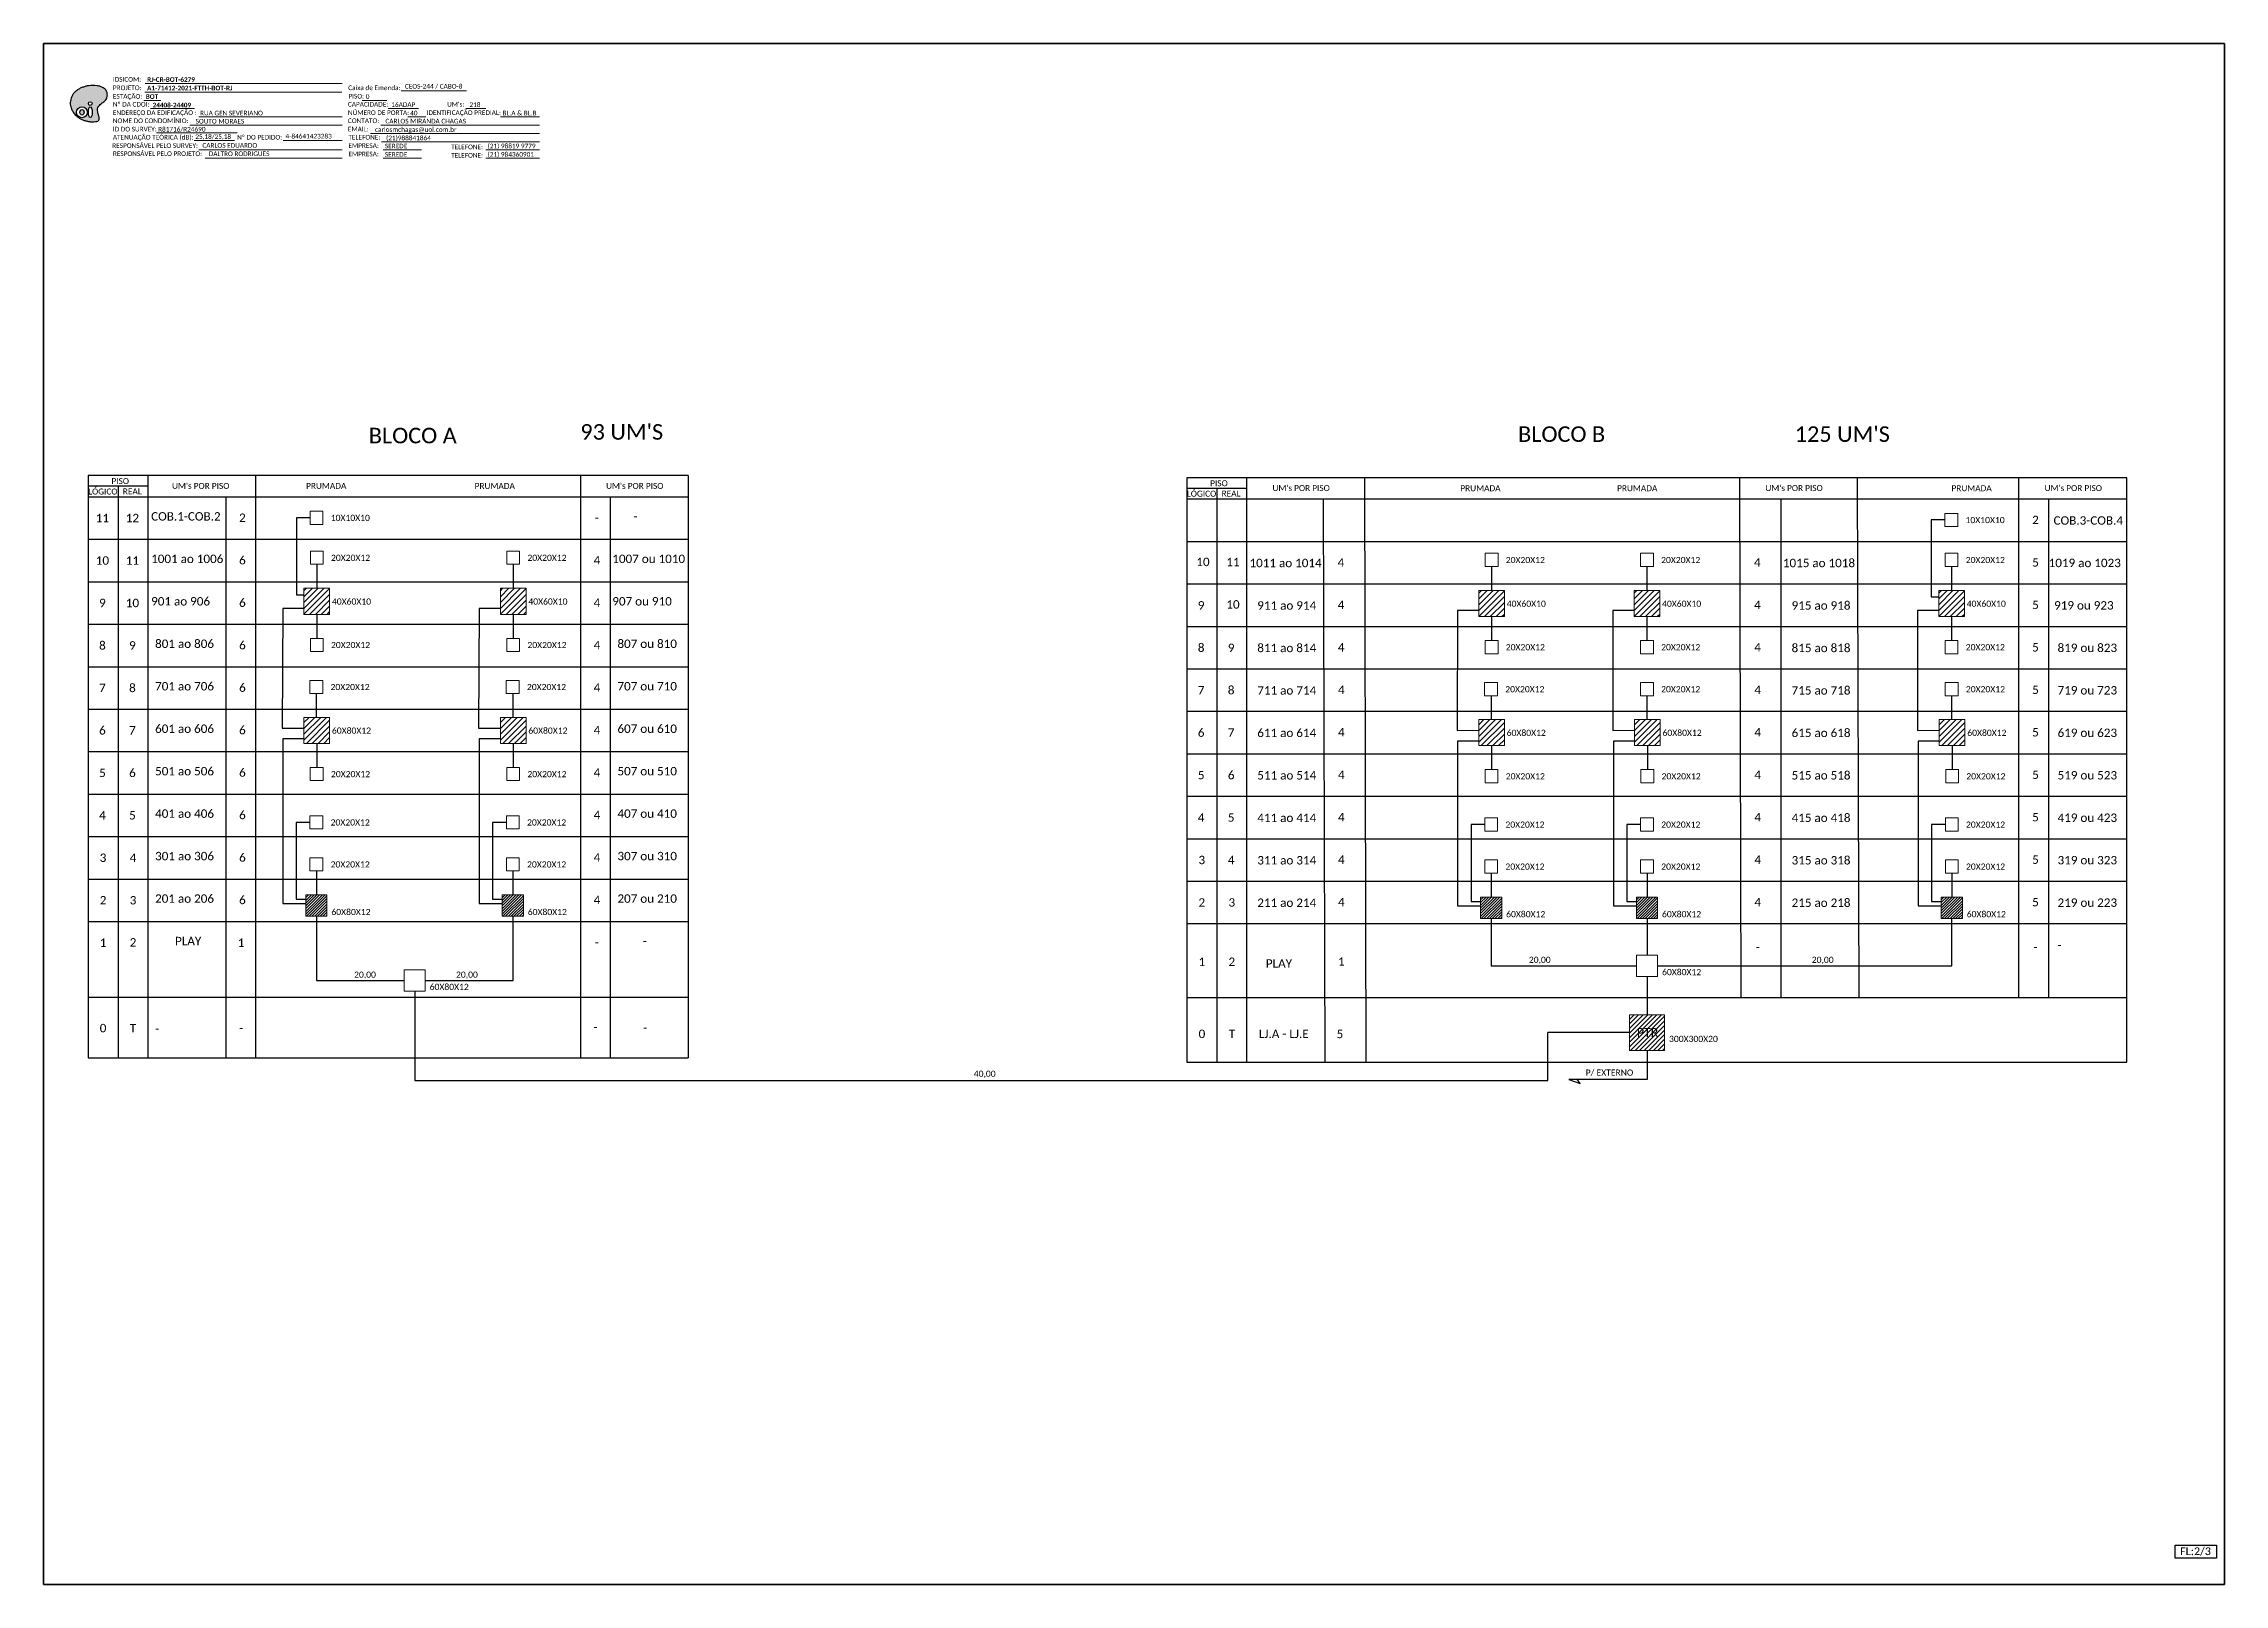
# Model space of a CAD drawing. Header units: millimetres. Extents: x -1286 to 1358, y -500 to 94.
# Drawn here: x -384 to 457, y -500 to 94 of the extents above; entities that cross this region are included whole.
import ezdxf
from ezdxf.enums import TextEntityAlignment as Align

# ---------------------------------------------------------------- set-up
doc = ezdxf.new("R2010")
doc.units = ezdxf.units.MM
doc.styles.add('WMF-Calibri0', font='calibri.ttf')
doc.styles.add('WMF-Calibri1', font='calibrib.ttf')

msp = doc.modelspace()

# ---------------------------------------------------------------- texts
at = {"color": 7, "lineweight": 0, "style": 'WMF-Calibri0'}
for s, height, p in [('PROJETO:', 1.793, (-357.33, 76.26)), ('IDSICOM:', 1.793, (-357.33, 79.54)), ('Caixa de Emenda:', 1.7927, (-266.59, 76.26)), ('ESTAÇÃO:', 1.793, (-357.35, 72.98)), ('Nº DA CDOI:', 1.7927, (-357.35, 69.91)), ('ENDEREÇO DA EDIFICAÇÃO :', 1.7927, (-357.35, 66.68)), ('CAPACIDADE:', 1.7927, (-266.7, 69.91)), ('NÚMERO DE PORTA:', 1.7927, (-266.7, 66.68)), ('PISO:', 1.793, (-266.52, 73.03)), ('IDENTIFICAÇÃO PREDIAL:', 1.7927, (-236.33, 66.68)), ("UM's:", 1.793, (-228.46, 69.91)), ('ATENUAÇÃO TEÓRICA (dB):', 1.7927, (-357.35, 57.21)), ('NOME DO CONDOMÍNIO:', 1.7927, (-357.35, 63.56)), ('ID DO SURVEY:', 1.7927, (-357.35, 60.33)), ('Nº DO PEDIDO:', 1.7927, (-309.43, 57.21)), ('CONTATO:', 1.793, (-266.7, 63.56)), ('EMAIL:', 1.793, (-266.7, 60.33)), ('TELEFONE:', 1.793, (-266.52, 57.21)), ('RESPONSÁVEL PELO SURVEY:', 1.7927, (-357.59, 53.98)), ('RESPONSÁVEL PELO PROJETO:', 1.7927, (-357.35, 50.87)), ('EMPRESA:', 1.793, (-266.52, 53.98)), ('EMPRESA:', 1.793, (-266.52, 50.74)), ('TELEFONE:', 1.793, (-226.92, 53.47)), ('TELEFONE:', 1.793, (-226.92, 50.24))]:
    msp.add_text(s, height=height, dxfattribs=at).set_placement(p)
at = {"color": 7}
for s, height, style, p in [('A1-71412-2021-FTTH-BOT-RJ', 1.7927, 'WMF-Calibri1', (-344.17, 76.17)), ('RJ-CR-BOT-6279', 1.7927, 'WMF-Calibri1', (-344.13, 79.45)), ('CEOS-244 / CABO-8', 1.7927, 'WMF-Calibri0', (-244.74, 76.85)), ('BOT', 1.793, 'WMF-Calibri1', (-344.67, 72.89)), ('RUA GEN SEVERIANO', 1.7927, 'WMF-Calibri0', (-323.72, 66.52)), ('0', 1.79, 'WMF-Calibri0', (-259.83, 72.88)), ('16ADAP', 1.793, 'WMF-Calibri0', (-249.96, 69.79)), ('40', 1.793, 'WMF-Calibri0', (-242.73, 66.53)), ('218', 1.793, 'WMF-Calibri0', (-219.84, 69.77)), ('BL.A & BL.B', 1.7927, 'WMF-Calibri0', (-207.09, 66.53)), ('R81716/R24690', 1.7927, 'WMF-Calibri0', (-339.9, 60.28)), ('25,18/25,18', 1.7927, 'WMF-Calibri0', (-325.57, 57.45)), ('SOUTO MORAES ', 1.7927, 'WMF-Calibri0', (-325.44, 63.39)), ('4-84641423283', 1.7927, 'WMF-Calibri0', (-290.77, 57.62)), ('carlosmchagas@uol.com.br', 1.7927, 'WMF-Calibri0', (-256.28, 60.18)), ('CARLOS MIRANDA CHAGAS', 1.7927, 'WMF-Calibri0', (-252.24, 63.42)), ('(21)988841864', 1.7927, 'WMF-Calibri0', (-251.99, 56.94)), ('CARLOS EDUARDO', 1.7927, 'WMF-Calibri0', (-322.83, 54.07)), ('DALTRO RODRIGUES', 1.7927, 'WMF-Calibri0', (-320.34, 50.83)), ('SEREDE', 1.793, 'WMF-Calibri0', (-252.46, 53.83)), ('SEREDE', 1.793, 'WMF-Calibri0', (-252.46, 50.59)), ('(21) 98819 9779', 1.7927, 'WMF-Calibri0', (-212.85, 53.83)), ('(21) 984360901', 1.7927, 'WMF-Calibri0', (-212.85, 50.59)), ('COB.1-COB.2', 3.24, 'WMF-Calibri0', (-342.59, -89.68)), ('10X10X10', 2.373, 'WMF-Calibri0', (-273.32, -89.82)), ('-', 3.24, 'WMF-Calibri0', (-156.59, -89.68)), ('10X10X10', 2.373, 'WMF-Calibri0', (357.12, -90.66)), ('COB.3-COB.4', 3.24, 'WMF-Calibri0', (391.06, -91.26)), ('1001 ao 1006', 3.24, 'WMF-Calibri0', (-342.59, -106.05)), ('20X20X12', 2.373, 'WMF-Calibri0', (-273.23, -105.22)), ('20X20X12', 2.373, 'WMF-Calibri0', (-197.48, -105.22)), ('1007 ou 1010', 3.24, 'WMF-Calibri0', (-164.75, -106.05)), ('1011 ao 1014', 3.24, 'WMF-Calibri0', (80.98, -107.65)), ('20X20X12', 2.373, 'WMF-Calibri0', (179.82, -106.06)), ('20X20X12', 2.373, 'WMF-Calibri0', (239.73, -106.06)), ('1015 ao 1018', 3.24, 'WMF-Calibri0', (286.67, -107.65)), ('20X20X12', 2.373, 'WMF-Calibri0', (357.21, -106.06)), ('1019 ao 1023', 3.24, 'WMF-Calibri0', (389.18, -107.63)), ('901 ao 906', 3.24, 'WMF-Calibri0', (-342.59, -122.42)), ('40X60X10', 2.373, 'WMF-Calibri0', (-272.87, -122.08)), ('40X60X10', 2.373, 'WMF-Calibri0', (-197.12, -122.08)), ('907 ou 910', 3.24, 'WMF-Calibri0', (-164.75, -122.42)), ('911 ao 914', 3.24, 'WMF-Calibri0', (83.99, -124.03)), ('40X60X10', 2.373, 'WMF-Calibri0', (180.18, -122.92)), ('40X60X10', 2.373, 'WMF-Calibri0', (240.09, -122.92)), ('915 ao 918', 3.24, 'WMF-Calibri0', (290.04, -124.03)), ('40X60X10', 2.373, 'WMF-Calibri0', (357.57, -122.92)), ('919 ou 923', 3.24, 'WMF-Calibri0', (391.28, -124)), ('801 ao 806', 3.24, 'WMF-Calibri0', (-341.07, -138.79)), ('20X20X12', 2.373, 'WMF-Calibri0', (-273.23, -138.84)), ('20X20X12', 2.373, 'WMF-Calibri0', (-197.48, -138.84)), ('807 ou 810', 3.24, 'WMF-Calibri0', (-162.77, -138.79)), ('811 ao 814', 3.24, 'WMF-Calibri0', (83.99, -140.4)), ('20X20X12', 2.373, 'WMF-Calibri0', (179.82, -139.68)), ('20X20X12', 2.373, 'WMF-Calibri0', (239.73, -139.68)), ('815 ao 818', 3.24, 'WMF-Calibri0', (290.04, -140.4)), ('20X20X12', 2.373, 'WMF-Calibri0', (357.21, -139.68)), ('819 ou 823', 3.24, 'WMF-Calibri0', (392.61, -140.37)), ('701 ao 706', 3.24, 'WMF-Calibri0', (-341.07, -155.17)), ('20X20X12', 2.373, 'WMF-Calibri0', (-273.41, -155.03)), ('20X20X12', 2.373, 'WMF-Calibri0', (-197.67, -155.03)), ('707 ou 710', 3.24, 'WMF-Calibri0', (-162.77, -155.17)), ('711 ao 714', 3.24, 'WMF-Calibri0', (83.99, -156.77)), ('20X20X12', 2.373, 'WMF-Calibri0', (179.63, -155.87)), ('20X20X12', 2.373, 'WMF-Calibri0', (239.72, -155.87)), ('715 ao 718', 3.24, 'WMF-Calibri0', (290.04, -156.77)), ('20X20X12', 2.373, 'WMF-Calibri0', (357.25, -155.87)), ('719 ou 723', 3.24, 'WMF-Calibri0', (392.61, -156.74)), ('601 ao 606', 3.24, 'WMF-Calibri0', (-341.07, -171.54)), ('607 ou 610', 3.24, 'WMF-Calibri0', (-162.77, -171.54)), ('60X80X12', 2.373, 'WMF-Calibri0', (-272.87, -171.84)), ('60X80X12', 2.373, 'WMF-Calibri0', (-197.13, -171.84)), ('611 ao 614', 3.24, 'WMF-Calibri0', (83.99, -173.14)), ('60X80X12', 2.373, 'WMF-Calibri0', (180.17, -172.69)), ('60X80X12', 2.373, 'WMF-Calibri0', (240.27, -172.69)), ('615 ao 618', 3.24, 'WMF-Calibri0', (290.04, -173.14)), ('60X80X12', 2.373, 'WMF-Calibri0', (357.8, -172.69)), ('619 ou 623', 3.24, 'WMF-Calibri0', (392.61, -173.12)), ('501 ao 506', 3.24, 'WMF-Calibri0', (-341.07, -187.91)), ('507 ou 510', 3.24, 'WMF-Calibri0', (-162.77, -187.91)), ('20X20X12', 2.373, 'WMF-Calibri0', (-273.24, -188.61)), ('20X20X12', 2.373, 'WMF-Calibri0', (-197.49, -188.61)), ('511 ao 514', 3.24, 'WMF-Calibri0', (83.99, -189.51)), ('20X20X12', 2.373, 'WMF-Calibri0', (179.81, -189.45)), ('20X20X12', 2.373, 'WMF-Calibri0', (239.9, -189.45)), ('515 ao 518', 3.24, 'WMF-Calibri0', (290.04, -189.51)), ('20X20X12', 2.373, 'WMF-Calibri0', (357.43, -189.45)), ('519 ou 523', 3.24, 'WMF-Calibri0', (392.61, -189.49)), ('401 ao 406', 3.24, 'WMF-Calibri0', (-341.07, -204.28)), ('407 ou 410', 3.24, 'WMF-Calibri0', (-162.77, -204.28)), ('20X20X12', 2.373, 'WMF-Calibri0', (-273.37, -207.24)), ('20X20X12', 2.373, 'WMF-Calibri0', (-197.62, -207.24)), ('411 ao 414', 3.24, 'WMF-Calibri0', (83.99, -205.89)), ('20X20X12', 2.373, 'WMF-Calibri0', (179.68, -208.08)), ('20X20X12', 2.373, 'WMF-Calibri0', (239.77, -208.08)), ('415 ao 418', 3.24, 'WMF-Calibri0', (290.04, -205.89)), ('20X20X12', 2.373, 'WMF-Calibri0', (357.3, -208.08)), ('419 ou 423', 3.24, 'WMF-Calibri0', (392.61, -205.86)), ('301 ao 306', 3.24, 'WMF-Calibri0', (-341.07, -220.65)), ('307 ou 310', 3.24, 'WMF-Calibri0', (-162.77, -220.65)), ('20X20X12', 2.373, 'WMF-Calibri0', (-273.37, -223.43)), ('20X20X12', 2.373, 'WMF-Calibri0', (-197.62, -223.43)), ('311 ao 314', 3.24, 'WMF-Calibri0', (83.99, -222.26)), ('20X20X12', 2.373, 'WMF-Calibri0', (179.68, -224.27)), ('20X20X12', 2.373, 'WMF-Calibri0', (239.77, -224.27)), ('315 ao 318', 3.24, 'WMF-Calibri0', (290.04, -222.26)), ('20X20X12', 2.373, 'WMF-Calibri0', (357.3, -224.27)), ('319 ou 323', 3.24, 'WMF-Calibri0', (392.61, -222.23)), ('201 ao 206', 3.24, 'WMF-Calibri0', (-341.07, -237.03)), ('207 ou 210', 3.24, 'WMF-Calibri0', (-162.77, -237.03)), ('211 ao 214', 3.24, 'WMF-Calibri0', (83.99, -238.63)), ('215 ao 218', 3.24, 'WMF-Calibri0', (290.04, -238.63)), ('219 ou 223', 3.24, 'WMF-Calibri0', (392.61, -238.6)), ('60X80X12', 2.373, 'WMF-Calibri0', (-273.08, -241.77)), ('60X80X12', 2.373, 'WMF-Calibri0', (-197.34, -241.77)), ('60X80X12', 2.373, 'WMF-Calibri0', (179.96, -242.61)), ('60X80X12', 2.373, 'WMF-Calibri0', (240.06, -242.61)), ('60X80X12', 2.373, 'WMF-Calibri0', (357.59, -242.61)), ('PLAY', 3.24, 'WMF-Calibri0', (-333.38, -253.4)), ('-', 3.24, 'WMF-Calibri0', (-152.97, -253.4)), ('PLAY', 3.24, 'WMF-Calibri0', (87.28, -262.04)), ('-', 3.24, 'WMF-Calibri0', (392.61, -254.98)), ('60X80X12', 2.373, 'WMF-Calibri0', (-235.18, -270.64)), ('60X80X12', 2.373, 'WMF-Calibri0', (240.09, -264.94)), ('-', 3.24, 'WMF-Calibri0', (-341.07, -287.15)), ('-', 3.24, 'WMF-Calibri0', (-152.9, -286.8)), ('LJ.A - LJ.E', 3.24, 'WMF-Calibri0', (84.58, -289.16)), ('PTR', 3.433, 'WMF-Calibri0', (230.36, -288.75)), ('300X300X20', 2.373, 'WMF-Calibri0', (242.77, -290.7)), ('P/ EXTERNO', 2.373, 'WMF-Calibri0', (210.63, -303.68))]:
    msp.add_text(s, height=height, dxfattribs=dict(at, style=style)).set_placement(p)
at = {"color": 7, "style": 'WMF-Calibri1'}
msp.add_text('24408-24409', height=1.7927, dxfattribs=at).set_placement((-334.6, 69.6), align=Align.CENTER)
at = {"color": 0, "style": 'WMF-Calibri0'}
for s, height, p in [('BLOCO A', 6, (-258.66, -59.91)), ("93 UM'S", 6, (-177.09, -58.5)), ('BLOCO B', 6, (184.55, -59.35)), ("125 UM'S", 6, (291.25, -59.35)), ('     PISO', 2.3, (-361.96, -75.6)), ("UM's POR PISO", 2.3, (-334.54, -77.46)), ('PRUMADA', 2.3, (-282.83, -77.46)), ('PRUMADA', 2.3, (-217.84, -77.46)), ("UM's POR PISO", 2.3, (-167.16, -77.46)), ('     PISO', 2.3, (61.76, -76.44)), ('  LÓGICO', 2.3, (-368.51, -79.63)), ('    REAL', 2.3, (-356.75, -79.57)), ('  LÓGICO', 2.3, (55.21, -80.47)), ('    REAL', 2.3, (66.98, -80.41)), ("UM's POR PISO", 2.3, (89.83, -78.3)), ('PRUMADA', 2.3, (162.29, -78.36)), ('PRUMADA', 2.3, (222.75, -78.36)), ("UM's POR PISO", 2.3, (279.92, -78.3)), ('PRUMADA', 2.3, (351.7, -78.36)), ("UM's POR PISO", 2.3, (387.6, -78.3))]:
    msp.add_text(s, height=height, dxfattribs=at).set_placement(p)
at = {"color": 7, "style": 'WMF-Calibri0'}
for s, p in [('10', (63.05, -105.62)), ('11', (74.62, -105.66)), ('10', (74.62, -121.99))]:
    msp.add_text(s, height=3.24, dxfattribs=at).set_placement(p, align=Align.MIDDLE_CENTER)
at = {"color": 3, "style": 'WMF-Calibri0'}
for s, p in [('20,00', (188.71, -260.21)), ('20,00', (297.82, -260.21)), ('20,00', (-264.33, -265.92)), ('20,00', (-225.02, -265.92)), ('40,00', (-25.35, -304.12))]:
    msp.add_text(s, height=2.373, dxfattribs=at).set_placement(p)
at = {"style": 'WMF-Calibri0'}
msp.add_text('FL:2/3', height=3, dxfattribs=at).set_placement((439.85, -488.52))
at = {"color": 7, "style": 'WMF-Calibri0'}
for tag, text, flags, p in [('11', 'XX', 4, (-361.38, -88.7)), ('12', 'XX', 4, (-349.81, -88.7)), ('2', 'XX', 4, (-307.39, -88.59)), ('-', '-', 4, (-170.67, -88.59)), ('2', 'XX', 4, (384.09, -89.43)), ('10', 'XX', 4, (-361.38, -105.08)), ('11', 'XX', 4, (-349.81, -105.08)), ('6', 'XX', 4, (-307.39, -104.96)), ('4', 'XX', 4, (-170.67, -104.96)), ('4', 'XX', 4, (116.24, -105.81)), ('4', 'XX', 4, (276.81, -105.81)), ('5', 'XX', 4, (384.09, -105.81)), ('9', 'XX', 4, (-361.38, -121.45)), ('10', 'XX', 4, (-349.81, -121.45)), ('6', 'XX', 4, (-307.39, -121.34)), ('4', 'XX', 4, (-170.67, -121.34)), ('9', 'XX', 4, (62.34, -122.37)), ('4', 'XX', 4, (116.29, -122.18)), ('4', 'XX', 4, (276.87, -122.18)), ('5', 'XX', 4, (384.09, -122.18)), ('8', 'XX', 4, (-361.38, -137.82)), ('9', 'XX', 4, (-349.81, -137.82)), ('6', 'XX', 4, (-307.39, -137.71)), ('4', 'XX', 4, (-170.67, -137.71)), ('8', 'XX', 4, (62.34, -138.68)), ('9', 'XX', 4, (73.91, -138.75)), ('4', 'XX', 4, (116.34, -138.55)), ('4', 'XX', 4, (276.92, -138.55)), ('5', 'XX', 4, (384.09, -138.55)), ('7', 'XX', 4, (-361.38, -154.19)), ('8', 'XX', 4, (-349.81, -154.19)), ('6', 'XX', 4, (-307.39, -154.08)), ('4', 'XX', 4, (-170.67, -154.08)), ('7', 'XX', 4, (62.34, -155.05)), ('8', 'XX', 4, (73.91, -155.05)), ('4', 'XX', 4, (116.39, -154.92)), ('4', 'XX', 4, (276.97, -154.92)), ('5', 'XX', 4, (384.09, -154.92)), ('6', 'XX', 4, (-361.38, -170.56)), ('7', 'XX', 4, (-349.81, -170.56)), ('6', 'XX', 4, (-307.39, -170.45)), ('4', 'XX', 4, (-170.67, -170.45)), ('6', 'XX', 4, (62.34, -171.42)), ('7', 'XX', 4, (73.91, -171.42)), ('4', 'XX', 4, (116.39, -171.29)), ('4', 'XX', 4, (276.97, -171.29)), ('5', 'XX', 4, (384.09, -171.29)), ('5', 'XX', 4, (-361.38, -186.94)), ('6', 'XX', 4, (-349.81, -186.94)), ('6', 'XX', 4, (-307.39, -186.82)), ('4', 'XX', 4, (-170.67, -186.82)), ('5', 'XX', 4, (62.34, -187.79)), ('6', 'XX', 4, (73.91, -187.79)), ('4', 'XX', 4, (116.39, -187.67)), ('4', 'XX', 4, (276.97, -187.67)), ('5', 'XX', 4, (384.09, -187.67)), ('4', 'XX', 4, (-361.38, -203.31)), ('5', 'XX', 4, (-349.81, -203.31)), ('6', 'XX', 4, (-307.39, -203.19)), ('4', 'XX', 4, (-170.67, -203.19)), ('4', 'XX', 4, (62.34, -204.16)), ('5', 'XX', 4, (73.91, -204.16)), ('4', 'XX', 4, (116.39, -204.04)), ('4', 'XX', 4, (276.97, -204.04)), ('5', 'XX', 4, (384.09, -204.04)), ('3', 'XX', 4, (-361.14, -219.68)), ('4', 'XX', 4, (-349.57, -219.68)), ('6', 'XX', 4, (-307.39, -219.57)), ('4', 'XX', 4, (-170.67, -219.57)), ('3', 'XX', 4, (62.58, -220.54)), ('4', 'XX', 4, (73.91, -220.54)), ('4', 'XX', 4, (116.39, -220.41)), ('4', 'XX', 4, (276.97, -220.41)), ('5', 'XX', 4, (384.09, -220.41)), ('2', 'XX', 4, (-361.14, -236.05)), ('3', 'XX', 4, (-349.57, -236.05)), ('6', 'XX', 4, (-307.39, -235.94)), ('4', 'XX', 4, (-170.67, -235.94)), ('2', 'XX', 4, (62.58, -236.91)), ('3', 'XX', 4, (74.16, -236.91)), ('4', 'XX', 4, (116.39, -236.78)), ('4', 'XX', 4, (276.97, -236.78)), ('5', 'XX', 4, (384.09, -236.78)), ('1', 'XX', 4, (-361.14, -252.42)), ('2', 'XX', 12, (-349.57, -252.3)), ('1', '1', 4, (-307.9, -252.42)), ('-', 'XX', 4, (-170.67, -252.31)), ('1', 'XX', 4, (62.6, -259.78)), ('2', 'XX', 4, (74.17, -259.77)), ('1', 'XX', 4, (116.41, -259.65)), ('-', '-', 4, (276.97, -254.1)), ('-', '-', 4, (384.09, -254.1)), ('0', 'XX', 4, (-361.14, -285.35)), ('T', 'XX', 12, (-349.57, -285.42)), ('-', '-', 4, (-307.9, -285.28)), ('-', 'XX', 4, (-171.19, -284.91)), ('0', 'XX', 4, (62.64, -287.57)), ('T', 'XX', 12, (74.21, -287.53)), ('5', '5', 4, (115.87, -287.6))]:
    msp.add_attdef(tag, text=text, height=3.24, dxfattribs=dict(at, flags=flags)).set_placement(p, align=Align.MIDDLE_CENTER)

# ---------------------------------------------------------------- blocks, each defined once
blk = doc.blocks.new('OI')
h = blk.add_hatch(color=40)
edge = h.paths.add_edge_path()
edge.add_spline(control_points=[(4.35, -0.67), (3.92, -0.99), (3.26, -1.5), (2.81, -2.59), (2.9, -3.5), (3.06, -4.27), (3.31, -4.85), (3.37, -5.39), (3.4, -5.88), (3.2, -6.4), (2.54, -6.61), (1.65, -6.63), (0.55, -6.67), (-0.56, -6.42), (-1.61, -6.14), (-2.77, -5.61), (-3.92, -4.77), (-4.89, -3.7), (-5.34, -2.65), (-5.6, -1.94), (-5.85, -0.96), (-5.71, 0.47), (-5.1, 2.02), (-4.14, 3.02), (-3.3, 3.61), (-2.37, 4.16), (-1.36, 4.44), (-0.56, 4.7), (0.79, 4.85), (2.24, 4.97), (3.79, 4.57), (4.67, 4.21), (5.44, 3.65), (5.76, 2.99), (6.03, 2.21), (6.01, 1.46), (5.72, 0.64), (5.31, 0.08), (4.88, -0.38), (4.51, -0.55), (4.35, -0.67)], knot_values=[0, 0, 0, 0, 1.60434, 2.417191, 3.427595, 4.282808, 4.776746, 5.304182, 5.888771, 6.258406, 6.858137, 7.79129, 8.986195, 10.124242, 11.187857, 12.242908, 13.953784, 15.414161, 16.515391, 17.349188, 17.675853, 19.552021, 21.515531, 22.568638, 23.63245, 24.621084, 25.782718, 26.745347, 27.142653, 29.870543, 31.004649, 31.921532, 32.709589, 33.801391, 34.042471, 35.192333, 35.971461, 36.628871, 37.254359, 37.836911, 37.836911, 37.836911, 37.836911], degree=3, periodic=0)
h.paths.add_polyline_path([(1.13, -0.87, -1), (-0.04, -0.87, -1)], flags=16)
edge = h.paths.add_edge_path(flags=16)
edge.add_ellipse((0.56, -3.59), major_axis=(-0.02, 1.71), ratio=0.361305, start_angle=0, end_angle=360)
h.paths.add_polyline_path([(-0.36, -3.62, -1), (-3.8, -3.62, -1)], flags=16)
edge = h.paths.add_edge_path(flags=0)
edge.add_ellipse((-2.08, -3.62), major_axis=(0, 0.885), ratio=0.758294, start_angle=0, end_angle=360)
at = {"color": 40}
for centre, radius in [((-2.08, -3.62), 1.72), ((0.54, -0.87), 0.587)]:
    blk.add_circle(centre, radius, dxfattribs=at)
blk.add_ellipse((-2.08, -3.62), major_axis=(0, 0.885), ratio=0.758294, start_param=-3.141592653589792, end_param=3.141592653589792, dxfattribs=at)
blk.add_ellipse((0.56, -3.59), major_axis=(-0.02, 1.71), ratio=0.361305, dxfattribs=at)
at = {"color": 40, "start_tangent": (-0.800898, -0.598801), "end_tangent": (-0.800898, -0.598801)}
blk.add_spline([(4.35, -0.67), (3.2, -1.78), (2.9, -2.54), (2.92, -3.55), (3.12, -4.38), (3.28, -4.85), (3.37, -5.37), (3.35, -5.95), (3.2, -6.29), (2.66, -6.55), (1.73, -6.63), (0.54, -6.62), (-0.58, -6.41), (-1.6, -6.11), (-2.56, -5.67), (-3.95, -4.67), (-4.89, -3.56), (-5.37, -2.56), (-5.64, -1.78), (-5.72, -1.46), (-5.63, 0.42), (-4.84, 2.22), (-4.13, 2.99), (-3.27, 3.62), (-2.4, 4.09), (-1.3, 4.47), (-0.37, 4.72), (0.02, 4.77), (2.75, 4.8), (3.85, 4.53), (4.69, 4.16), (5.31, 3.68), (5.85, 2.73), (5.93, 2.5), (5.94, 1.35), (5.67, 0.62), (5.29, 0.08), (4.84, -0.36), (4.35, -0.67)], degree=3, dxfattribs=at)

# ---------------------------------------------------------------- hatches: boundary and pattern name
h = msp.add_hatch()
h.set_pattern_fill('ANSI31', color=1, scale=6, style=0)
h.set_pattern_definition([(45, (-649.8944, -472.6328), (-0.5303301, 0.5303301), [])])
h.paths.add_polyline_path([(-282.92, -242.25), (-274.78, -242.25), (-274.78, -234), (-282.92, -234)])
h = msp.add_hatch()
h.set_pattern_fill('ANSI31', color=1, scale=6, style=0)
h.set_pattern_definition([(45, (-574.149, -472.6328), (-0.5303301, 0.5303301), [])])
h.paths.add_polyline_path([(-207.18, -242.25), (-199.03, -242.25), (-199.03, -234), (-207.18, -234)])
h = msp.add_hatch()
h.set_pattern_fill('ANSI31', color=1, scale=6, style=0)
h.set_pattern_definition([(45, (-196.8494, -473.4751), (-0.5303301, 0.5303301), [])])
h.paths.add_polyline_path([(170.12, -243.1), (178.26, -243.1), (178.26, -234.84), (170.12, -234.84)])
h = msp.add_hatch()
h.set_pattern_fill('ANSI31', color=1, scale=6, style=0)
h.set_pattern_definition([(45, (-136.7558, -473.4751), (-0.5303301, 0.5303301), [])])
h.paths.add_polyline_path([(230.22, -243.1), (238.36, -243.1), (238.36, -234.84), (230.22, -234.84)])
h = msp.add_hatch()
h.set_pattern_fill('ANSI31', color=1, scale=6, style=0)
h.set_pattern_definition([(45, (-19.2264, -473.4751), (-0.5303301, 0.5303301), [])])
h.paths.add_polyline_path([(347.75, -243.1), (355.89, -243.1), (355.89, -234.84), (347.75, -234.84)])
h = msp.add_hatch()
h.set_pattern_fill('ANSI31', color=1, scale=10, style=0)
h.set_pattern_definition([(45, (-384.118, -677.9407), (-0.8838835, 0.8838835), [])])
h.paths.add_polyline_path([(227.5, -293.98), (241.07, -293.98), (241.07, -280.22), (227.5, -280.22)])
h.paths.add_polyline_path([(229.5, -289.62), (239.59, -289.62), (239.59, -284.47), (229.5, -284.47)], flags=24)

# ---------------------------------------------------------------- linework, layer by layer
for p, q in [((456.94, 94.19), (-384.06, 94.19)), ((-384.06, 94.19), (-384.06, -499.81)), ((456.94, -499.81), (456.94, 94.19)), ((-384.06, -499.81), (456.94, -499.81))]:
    msp.add_line(p, q)
at = {"color": 1, "linetype": 'Continuous'}
for p, q in [((-283.66, -116.81), (-282.65, -115.79)), ((-283.66, -119.05), (-280.4, -115.79)), ((-283.66, -121.3), (-278.16, -115.79)), ((-283.66, -123.54), (-275.91, -115.79)), ((-283.66, -125.79), (-273.76, -115.88)), ((-207.92, -116.81), (-206.9, -115.79)), ((-207.92, -119.05), (-204.66, -115.79)), ((-207.92, -121.3), (-202.41, -115.79)), ((-207.92, -123.54), (-200.17, -115.79)), ((-207.92, -125.79), (-198.01, -115.88)), ((169.38, -117.65), (170.4, -116.63)), ((169.38, -119.89), (172.64, -116.63)), ((169.38, -122.14), (174.89, -116.63)), ((169.38, -124.38), (177.13, -116.63)), ((169.38, -126.63), (179.29, -116.73)), ((229.3, -117.65), (230.31, -116.63)), ((229.3, -119.89), (232.56, -116.63)), ((229.3, -122.14), (234.8, -116.63)), ((229.3, -124.38), (237.05, -116.63)), ((229.3, -126.63), (239.2, -116.73)), ((346.78, -117.65), (347.79, -116.63)), ((346.78, -119.89), (350.04, -116.63)), ((346.78, -122.14), (352.28, -116.63)), ((346.78, -124.38), (354.53, -116.63)), ((346.78, -126.63), (356.68, -116.73)), ((-281.46, -125.83), (-273.76, -118.13)), ((-279.22, -125.83), (-273.76, -120.37)), ((-276.97, -125.83), (-273.76, -122.62)), ((-274.73, -125.83), (-273.76, -124.86)), ((-205.72, -125.83), (-198.01, -118.13)), ((-203.47, -125.83), (-198.01, -120.37)), ((-201.23, -125.83), (-198.01, -122.62)), ((-198.98, -125.83), (-198.01, -124.86)), ((171.58, -126.68), (179.29, -118.97)), ((173.83, -126.68), (179.29, -121.22)), ((176.07, -126.68), (179.29, -123.46)), ((178.32, -126.68), (179.29, -125.71)), ((231.5, -126.68), (239.2, -118.97)), ((233.74, -126.68), (239.2, -121.22)), ((235.99, -126.68), (239.2, -123.46)), ((238.23, -126.68), (239.2, -125.71)), ((348.98, -126.68), (356.68, -118.97)), ((351.22, -126.68), (356.68, -121.22)), ((353.47, -126.68), (356.68, -123.46)), ((355.71, -126.68), (356.68, -125.71)), ((-283.66, -167.56), (-281.66, -165.56)), ((-283.66, -169.81), (-279.42, -165.56)), ((-283.66, -172.05), (-277.17, -165.56)), ((-283.66, -174.3), (-274.93, -165.56)), ((-282.72, -175.6), (-273.76, -166.64)), ((-207.92, -167.56), (-205.92, -165.56)), ((-207.92, -169.81), (-203.67, -165.56)), ((-207.92, -172.05), (-201.43, -165.56)), ((-207.92, -174.3), (-199.18, -165.56)), ((-206.98, -175.6), (-198.02, -166.64)), ((169.38, -168.4), (171.38, -166.4)), ((169.38, -170.65), (173.63, -166.4)), ((169.38, -172.89), (175.87, -166.4)), ((169.38, -175.14), (178.12, -166.4)), ((170.32, -176.44), (179.28, -167.48)), ((229.47, -168.4), (231.48, -166.4)), ((229.47, -170.65), (233.72, -166.4)), ((229.47, -172.89), (235.97, -166.4)), ((229.47, -175.14), (238.21, -166.4)), ((230.42, -176.44), (239.38, -167.48)), ((347, -168.4), (349.01, -166.4)), ((347, -170.65), (351.25, -166.4)), ((347, -172.89), (353.5, -166.4)), ((347, -175.14), (355.74, -166.4)), ((347.94, -176.44), (356.91, -167.48)), ((-280.48, -175.6), (-273.76, -168.88)), ((-278.23, -175.6), (-273.76, -171.13)), ((-275.99, -175.6), (-273.76, -173.37)), ((-204.73, -175.6), (-198.02, -168.88)), ((-202.49, -175.6), (-198.02, -171.13)), ((-200.24, -175.6), (-198.02, -173.37)), ((172.57, -176.44), (179.28, -169.73)), ((174.81, -176.44), (179.28, -171.97)), ((177.06, -176.44), (179.28, -174.22)), ((232.66, -176.44), (239.38, -169.73)), ((234.91, -176.44), (239.38, -171.97)), ((237.15, -176.44), (239.38, -174.22)), ((350.19, -176.44), (356.91, -169.73)), ((352.44, -176.44), (356.91, -171.97)), ((354.68, -176.44), (356.91, -174.22))]:
    msp.add_line(p, q, dxfattribs=at)
at = {"color": 3}
for p, q in [((-203.02, -267.04), (-203.02, -242.25)), ((-236.88, -267.04), (-203.02, -267.04))]:
    msp.add_line(p, q, dxfattribs=at)
at = {"color": 0}
msp.add_lwpolyline([(-384.06, 94.19), (456.94, 94.19), (456.94, -499.81), (-384.06, -499.81)], close=True, dxfattribs=at)
at = {"color": 7, "lineweight": 0}
for points in [[(-344.93, 78.79), (-268.95, 78.79)], [(-246.14, 76.01), (-221, 76.01)], [(-345.46, 72.24), (-338.91, 72.24)], [(-344.96, 75.52), (-269, 75.52)], [(-342.8, 69.17), (-325.83, 69.17)], [(-261.18, 72.28), (-251.7, 72.28)], [(-251.13, 69.17), (-239.51, 69.17)], [(-221.19, 69.17), (-213.52, 69.17)], [(-340.48, 59.75), (-309.44, 59.75)], [(-327.64, 62.82), (-268.98, 62.82)], [(-324.23, 65.93), (-268.98, 65.93)], [(-258.05, 59.58), (-192.79, 59.58)], [(-254.02, 62.82), (-192.79, 62.82)], [(-243.55, 65.93), (-236.6, 65.93)], [(-207.85, 65.93), (-192.82, 65.93)], [(-325.95, 56.79), (-310.44, 56.79)], [(-324.23, 53.23), (-268.98, 53.23)], [(-291.72, 56.79), (-268.95, 56.79)], [(-253.77, 56.34), (-192.79, 56.34)], [(-253.16, 53.23), (-238.36, 53.23)], [(-213.56, 53.23), (-192.79, 53.23)], [(-321.74, 49.99), (-268.98, 49.99)], [(-253.16, 49.99), (-238.36, 49.99)], [(-213.56, 49.99), (-192.79, 49.99)]]:
    msp.add_lwpolyline(points, dxfattribs=at)
at = {"color": 0}
for points in [[(-135.46, -72.29), (-366.92, -72.29)], [(419.31, -73.14), (56.8, -73.14)], [(-343.78, -76.41), (-366.92, -76.41)], [(56.8, -77.25), (79.94, -77.25)]]:
    msp.add_lwpolyline(points, dxfattribs=at)
for points in [[(-366.92, -72.29), (-366.92, -80.52)], [(-343.78, -80.52), (-343.78, -72.29)], [(-302.19, -80.52), (-302.19, -72.29)], [(-177.05, -72.29), (-177.05, -80.52)], [(-135.46, -72.29), (-135.46, -80.52)], [(56.8, -73.14), (56.8, -298.51), (419.31, -298.51), (419.31, -73.14)], [(79.94, -298.51), (79.94, -73.14)], [(377.72, -273.49), (377.72, -73.14)], [(-366.92, -80.52), (-366.92, -296.83)], [(-366.92, -80.52), (-135.46, -80.52)], [(-366.92, -80.52), (-135.46, -80.52)], [(-366.92, -80.52), (-135.46, -80.52)], [(-366.92, -80.52), (-135.46, -80.52)], [(-366.92, -80.52), (-135.46, -80.52)], [(-366.92, -80.52), (-135.46, -80.52)], [(-366.92, -80.52), (-135.46, -80.52)], [(-366.92, -80.52), (-135.46, -80.52)], [(-366.92, -80.52), (-135.46, -80.52)], [(-355.35, -76.41), (-355.35, -80.52)], [(-355.35, -80.52), (-355.35, -296.83)], [(-343.78, -296.83), (-343.78, -80.52)], [(-313.76, -80.52), (-313.76, -296.83)], [(-302.19, -296.83), (-302.19, -80.52)], [(-177.05, -80.52), (-177.05, -296.83)], [(-165.48, -296.83), (-165.48, -80.52)], [(-135.46, -80.52), (-135.46, -296.83)], [(56.8, -81.36), (419.31, -81.36)], [(68.37, -77.25), (68.37, -298.51)], [(286, -273.49), (286, -81.36)], [(389.29, -273.49), (389.29, -81.36)], [(-366.92, -96.89), (-135.46, -96.89)], [(-366.92, -96.89), (-135.46, -96.89)], [(56.8, -97.73), (419.31, -97.73)], [(-366.92, -113.26), (-135.46, -113.26)], [(-366.92, -113.26), (-135.46, -113.26)], [(56.8, -114.11), (419.31, -114.11)], [(-366.92, -129.63), (-135.46, -129.63)], [(-366.92, -129.63), (-135.46, -129.63)], [(56.8, -130.48), (419.31, -130.48)], [(-366.92, -146.01), (-135.46, -146.01)], [(56.8, -146.85), (419.31, -146.85)], [(-366.92, -162.38), (-135.46, -162.38)], [(56.8, -163.22), (419.31, -163.22)], [(-366.92, -178.75), (-135.46, -178.75)], [(56.8, -179.59), (419.31, -179.59)], [(-366.92, -195.12), (-135.46, -195.12)], [(56.8, -195.96), (419.31, -195.96)], [(-366.92, -211.49), (-135.46, -211.49)], [(56.8, -212.34), (419.31, -212.34)], [(-366.92, -227.87), (-135.46, -227.87)], [(56.8, -228.71), (419.31, -228.71)], [(-366.92, -244.24), (-135.46, -244.24)], [(56.8, -245.08), (419.31, -245.08)], [(-366.92, -273.4), (-135.46, -273.4)], [(56.8, -273.49), (419.31, -273.49)], [(-366.92, -296.83), (-135.46, -296.83)]]:
    msp.add_lwpolyline(points)
at = {"color": 7}
for points in [[(125.36, -73.14), (125.91, -298.51)], [(269.89, -73.14), (270.48, -273.49)], [(315.37, -73.14), (315.96, -273.49)], [(109.34, -81.36), (110.02, -298.51)]]:
    msp.add_lwpolyline(points, dxfattribs=at)
at = {"color": 3}
for points in [[(-281.29, -88.6), (-286.59, -88.6), (-286.59, -118.28), (-283.66, -118.28)], [(349.15, -89.44), (343.85, -89.44), (343.85, -119.12), (346.78, -119.12)], [(-278.71, -106.54), (-278.71, -115.79)], [(-202.96, -106.54), (-202.96, -115.79)], [(174.33, -107.38), (174.33, -116.63)], [(234.25, -107.38), (234.25, -116.63)], [(351.73, -107.38), (351.73, -116.63)], [(-283.66, -123.54), (-291.8, -123.54), (-292.03, -169.71), (-283.66, -169.7)], [(-278.71, -125.83), (-278.71, -135.09)], [(-207.92, -123.54), (-216.06, -123.54), (-216.29, -169.71), (-207.92, -169.7)], [(-202.96, -125.83), (-202.96, -135.09)], [(169.38, -124.38), (161.24, -124.38), (161.01, -170.55), (169.38, -170.54)], [(229.3, -124.38), (221.15, -124.38), (221.11, -170.55), (229.47, -170.54)], [(346.78, -124.38), (338.64, -124.38), (338.64, -170.55), (347, -170.54)], [(174.33, -126.68), (174.33, -135.93)], [(234.25, -126.68), (234.25, -135.93)], [(351.73, -126.68), (351.73, -135.93)], [(-278.9, -156.35), (-278.9, -165.6)], [(-203.15, -156.35), (-203.15, -165.6)], [(174.15, -157.19), (174.15, -166.44)], [(234.24, -157.19), (234.24, -166.44)], [(351.77, -157.19), (351.77, -166.44)], [(-283.66, -173.86), (-291.81, -173.86), (-291.81, -237.35), (-282.92, -237.35)], [(-278.71, -175.6), (-278.71, -184.86)], [(-207.92, -173.86), (-216.06, -173.86), (-216.06, -237.35), (-207.18, -237.35)], [(-202.97, -175.6), (-202.97, -184.86)], [(169.38, -174.71), (161.24, -174.71), (161.24, -238.2), (170.12, -238.19)], [(174.33, -176.44), (174.33, -185.7)], [(229.47, -174.71), (221.33, -174.71), (221.33, -238.2), (230.22, -238.19)], [(234.43, -176.44), (234.43, -185.7)], [(347, -174.71), (338.86, -174.71), (338.86, -238.2), (347.75, -238.19)], [(351.96, -176.44), (351.96, -185.7)], [(-281.33, -206.02), (-286.64, -206.02), (-286.64, -235.7)], [(-205.59, -206.02), (-210.89, -206.02), (-210.89, -235.7)], [(171.71, -206.86), (166.41, -206.86), (166.41, -236.54)], [(231.81, -206.86), (226.5, -206.86), (226.5, -236.54)], [(349.33, -206.86), (344.03, -206.86), (344.03, -236.54)], [(-278.85, -224.75), (-278.85, -234)], [(-203.11, -224.75), (-203.11, -234)], [(174.19, -225.59), (174.19, -234.84)], [(234.29, -225.59), (234.29, -234.84)], [(351.82, -225.59), (351.82, -234.84)], [(-286.64, -235.7), (-282.92, -235.7)], [(-278.85, -242.25), (-278.85, -267.04), (-245.02, -267.04)], [(-210.89, -235.7), (-207.18, -235.7)], [(166.41, -236.54), (170.12, -236.54)], [(174.19, -243.1), (174.19, -261.34), (230.25, -261.34)], [(226.5, -236.54), (230.22, -236.54)], [(234.29, -243.1), (234.29, -257.21)], [(238.39, -261.34), (351.82, -261.34), (351.82, -243.1)], [(344.03, -236.54), (347.75, -236.54)], [(234.29, -265.46), (234.29, -280.22)], [(-240.95, -271.17), (-240.95, -305.56), (196.01, -305.56), (196.01, -287.1)], [(227.5, -287.1), (196.01, -287.1)]]:
    msp.add_lwpolyline(points, dxfattribs=at)
at = {"lineweight": 0}
for points in [[(-276.32, -86.07), (-281.29, -86.07), (-281.29, -91.14), (-276.32, -91.14)], [(354.12, -86.91), (349.15, -86.91), (349.15, -91.98), (354.12, -91.98)], [(-276.23, -101.47), (-281.19, -101.47), (-281.19, -106.54), (-276.23, -106.54)], [(-200.48, -101.47), (-205.45, -101.47), (-205.45, -106.54), (-200.48, -106.54)], [(176.82, -102.31), (171.85, -102.31), (171.85, -107.38), (176.82, -107.38)], [(236.73, -102.31), (231.77, -102.31), (231.77, -107.38), (236.73, -107.38)], [(354.21, -102.31), (349.25, -102.31), (349.25, -107.38), (354.21, -107.38)], [(-276.23, -135.09), (-281.19, -135.09), (-281.19, -140.16), (-276.23, -140.16)], [(-200.48, -135.09), (-205.45, -135.09), (-205.45, -140.16), (-200.48, -140.16)], [(176.82, -135.93), (171.85, -135.93), (171.85, -141), (176.82, -141)], [(236.73, -135.93), (231.77, -135.93), (231.77, -141), (236.73, -141)], [(354.21, -135.93), (349.25, -135.93), (349.25, -141), (354.21, -141)], [(-276.42, -151.28), (-281.38, -151.28), (-281.38, -156.35), (-276.42, -156.35)], [(-200.67, -151.28), (-205.63, -151.28), (-205.63, -156.35), (-200.67, -156.35)], [(176.63, -152.12), (171.67, -152.12), (171.67, -157.19), (176.63, -157.19)], [(236.72, -152.12), (231.76, -152.12), (231.76, -157.19), (236.72, -157.19)], [(354.25, -152.12), (349.29, -152.12), (349.29, -157.19), (354.25, -157.19)], [(-276.24, -184.86), (-281.2, -184.86), (-281.2, -189.93), (-276.24, -189.93)], [(-200.49, -184.86), (-205.46, -184.86), (-205.46, -189.93), (-200.49, -189.93)], [(176.81, -185.7), (171.84, -185.7), (171.84, -190.77), (176.81, -190.77)], [(236.9, -185.7), (231.94, -185.7), (231.94, -190.77), (236.9, -190.77)], [(354.43, -185.7), (349.47, -185.7), (349.47, -190.77), (354.43, -190.77)], [(-276.37, -203.49), (-281.33, -203.49), (-281.33, -208.56), (-276.37, -208.56)], [(-200.62, -203.49), (-205.59, -203.49), (-205.59, -208.56), (-200.62, -208.56)], [(176.68, -204.33), (171.71, -204.33), (171.71, -209.4), (176.68, -209.4)], [(236.77, -204.33), (231.81, -204.33), (231.81, -209.4), (236.77, -209.4)], [(354.3, -204.33), (349.33, -204.33), (349.33, -209.4), (354.3, -209.4)], [(-276.37, -219.68), (-281.33, -219.68), (-281.33, -224.75), (-276.37, -224.75)], [(-200.62, -219.68), (-205.59, -219.68), (-205.59, -224.75), (-200.62, -224.75)], [(176.68, -220.52), (171.71, -220.52), (171.71, -225.59), (176.68, -225.59)], [(236.77, -220.52), (231.81, -220.52), (231.81, -225.59), (236.77, -225.59)], [(354.3, -220.52), (349.33, -220.52), (349.33, -225.59), (354.3, -225.59)]]:
    msp.add_lwpolyline(points, close=True, dxfattribs=at)
at = {"color": 1, "lineweight": 0}
for points in [[(-273.76, -115.79), (-283.66, -115.79), (-283.66, -125.83), (-273.76, -125.83)], [(-198.01, -115.79), (-207.92, -115.79), (-207.92, -125.83), (-198.01, -125.83)], [(179.29, -116.63), (169.38, -116.63), (169.38, -126.68), (179.29, -126.68)], [(239.2, -116.63), (229.3, -116.63), (229.3, -126.68), (239.2, -126.68)], [(356.68, -116.63), (346.78, -116.63), (346.78, -126.68), (356.68, -126.68)], [(-273.76, -165.56), (-283.66, -165.56), (-283.66, -175.6), (-273.76, -175.6)], [(-198.02, -165.56), (-207.92, -165.56), (-207.92, -175.6), (-198.02, -175.6)], [(179.28, -166.4), (169.38, -166.4), (169.38, -176.44), (179.28, -176.44)], [(239.38, -166.4), (229.47, -166.4), (229.47, -176.44), (239.38, -176.44)], [(356.91, -166.4), (347, -166.4), (347, -176.44), (356.91, -176.44)], [(-282.92, -234), (-274.78, -234), (-274.78, -242.25), (-282.92, -242.25)], [(-207.18, -234), (-199.03, -234), (-199.03, -242.25), (-207.18, -242.25)], [(170.12, -234.84), (178.26, -234.84), (178.26, -243.1), (170.12, -243.1)], [(230.22, -234.84), (238.36, -234.84), (238.36, -243.1), (230.22, -243.1)], [(347.75, -234.84), (355.89, -234.84), (355.89, -243.1), (347.75, -243.1)], [(227.5, -280.22), (241.07, -280.22), (241.07, -293.98), (227.5, -293.98)]]:
    msp.add_lwpolyline(points, close=True, dxfattribs=at)
at = {"color": 7, "lineweight": 0}
for points in [[(230.25, -257.21), (238.39, -257.21), (238.39, -265.46), (230.25, -265.46)], [(-245.02, -262.91), (-236.88, -262.91), (-236.88, -271.17), (-245.02, -271.17)]]:
    msp.add_lwpolyline(points, close=True, dxfattribs=at)
at = {"color": 1}
for points in [[(234.29, -293.98), (234.29, -305.17), (204.15, -305.17)], [(204.15, -305.17), (208.56, -306.76)], [(208.56, -306.76), (207.16, -304.93)]]:
    msp.add_lwpolyline(points, dxfattribs=at)
at = {"color": 7}
msp.add_lwpolyline([(437.98, -484.64), (453.91, -484.64), (453.91, -489.7), (437.98, -489.7)], close=True, dxfattribs=at)

# ---------------------------------------------------------------- block references
at = {"color": 7, "xscale": 1.213923925163967, "yscale": 1.213923925163967, "zscale": 1.213923925163967, "rotation": 0.1532896023949059}
msp.add_blockref('OI', (-366.75, 72.14), dxfattribs=at)

msp.set_redraw_order([(e.dxf.handle, doc.entitydb.next_handle()) for e in msp.query("TEXT MTEXT ATTDEF DIMENSION ARC_DIMENSION")])  # texts and dimensions are drawn at this point

doc.saveas('drawing.dxf')
